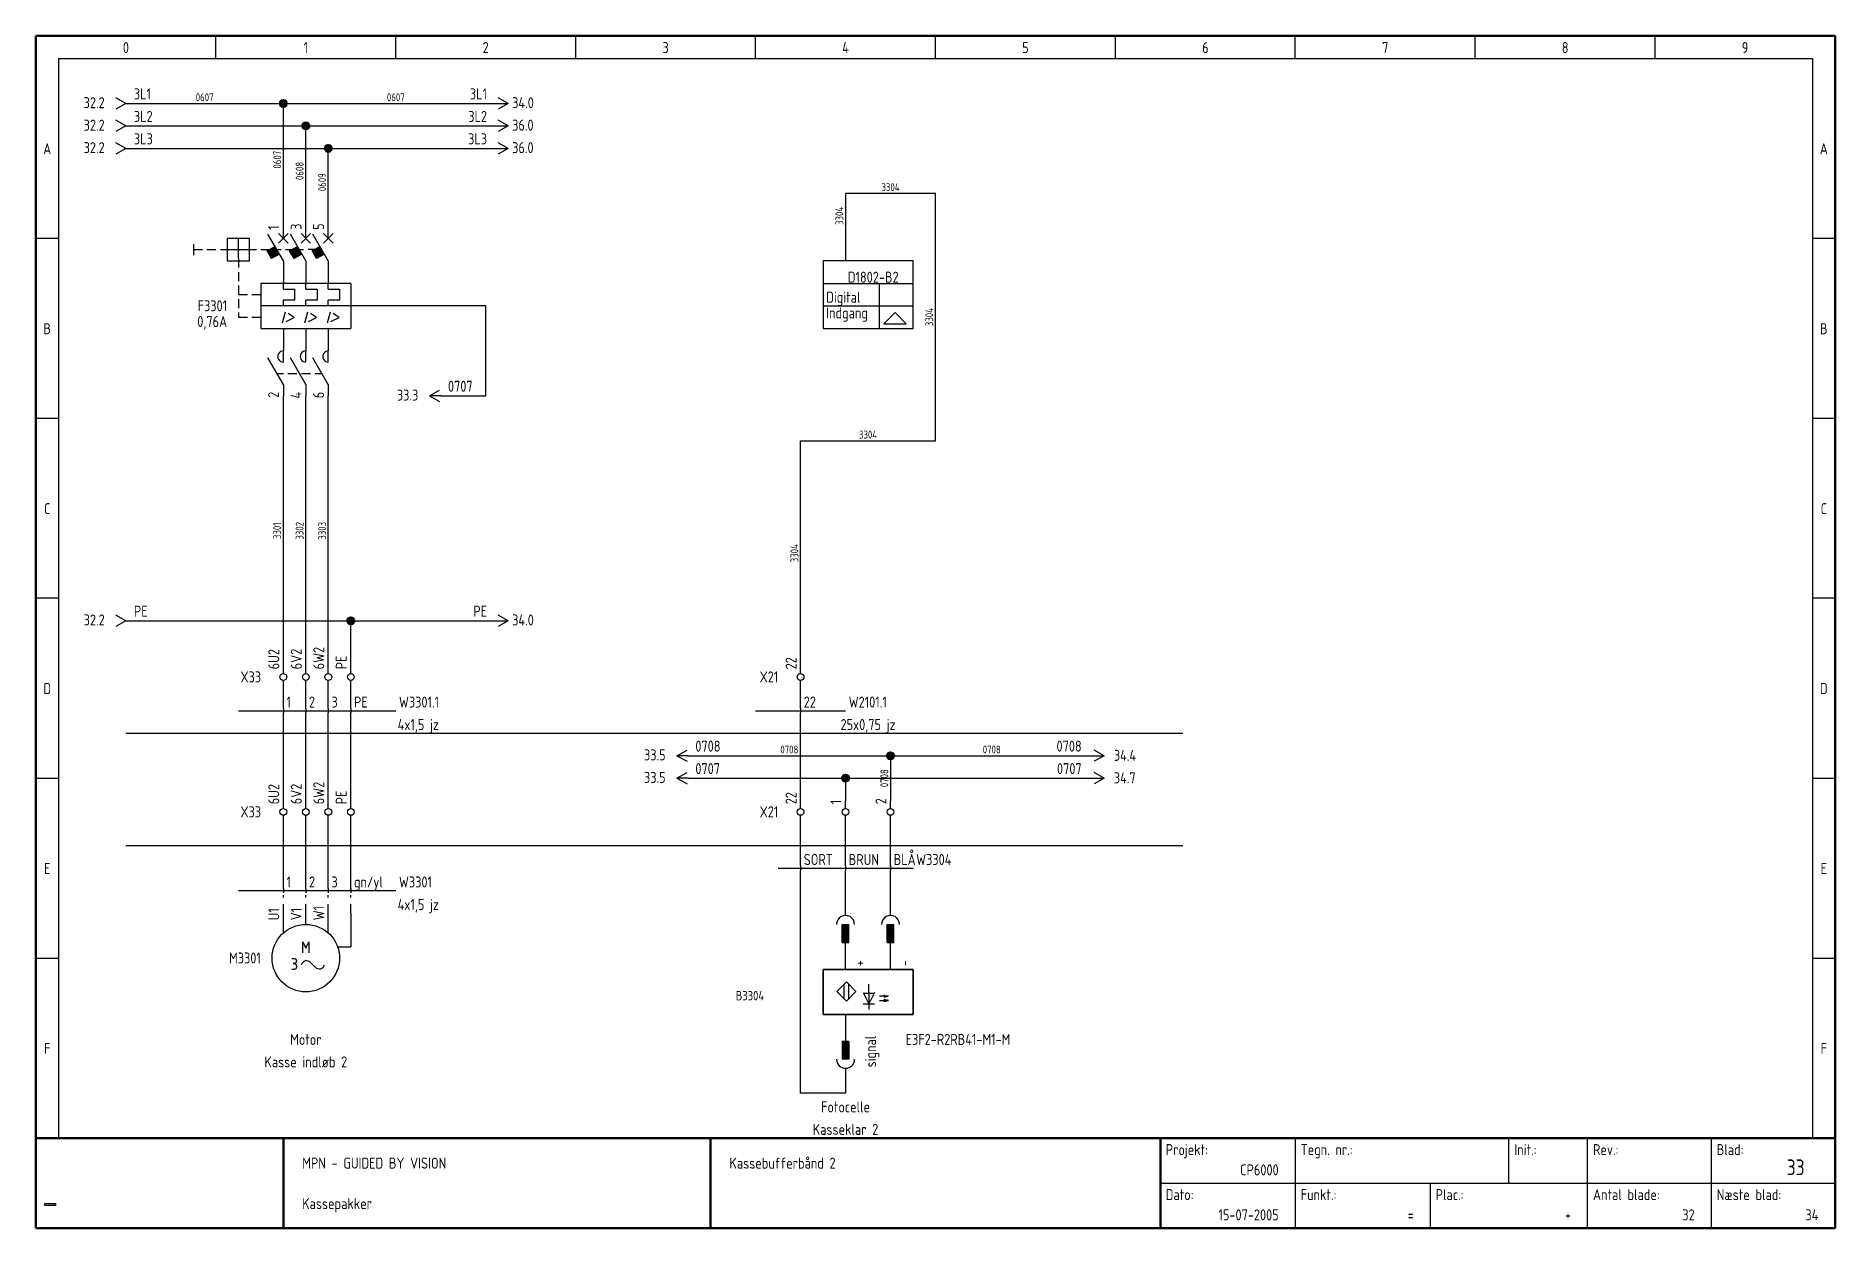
# Model space of a CAD drawing. Header units: millimetres. Extents: x 10 to 410, y 10 to 275.
import ezdxf
from ezdxf.enums import TextEntityAlignment as Align

# ---------------------------------------------------------------- set-up
doc = ezdxf.new("R2010")
doc.units = ezdxf.units.MM
doc.linetypes.add('Caddy_Dashdotdot', pattern=[7.5, 2, -1.5, 0.5, -1.5, 0.5, -1.5])
doc.linetypes.add('Caddy_Solid', pattern=[0])
doc.layers.add('2', color=7, linetype='Continuous')
doc.styles.add('Caddy_Vectorfont1p', font='isocp___.ttf', dxfattribs={"width": 0.9})
picture_1 = doc.add_image_def('image1.bmp', size_in_pixel=(51, 10))

msp = doc.modelspace()

# ---------------------------------------------------------------- texts
at = {"lineweight": 25, "style": 'Caddy_Vectorfont1p', "width": 0.9}
for s, height, p in [('0607', 1.75, (47.5, 260.5)), ('0607', 1.75, (90, 260.5)), ('3304', 1.75, (200, 240.5)), ('3304', 1.75, (195, 185.5)), ('4x1,5 jz', 2.45, (95, 120.7)), ('25x0,75 jz', 2.45, (195, 120.7)), ('0708', 1.75, (177.5, 115.5)), ('0708', 1.75, (222.5, 115.5)), ('4x1,5 jz', 2.45, (95, 80.7)), ('Motor', 2.45, (70, 50.7)), ('E3F2-R2RB41-M1-M', 2.45, (215, 50.7)), ('Kasse indløb 2', 2.45, (70, 45.7)), ('Fotocelle', 2.45, (190, 35.7)), ('Kasseklar 2', 2.45, (190, 30.7))]:
    msp.add_text(s, height=height, dxfattribs=at).set_placement(p, align=Align.CENTER)
for s, p in [('0607', (64.5, 247.5)), ('0608', (69.5, 245)), ('0609', (74.5, 242.5)), ('3304', (189.5, 235)), ('3304', (209.5, 212.5)), ('3301', (64.5, 165)), ('3302', (69.5, 165)), ('3303', (74.5, 165)), ('3304', (179.5, 160)), ('0708', (199.5, 110))]:
    msp.add_text(s, height=1.75, rotation=90, dxfattribs=at).set_placement(p, align=Align.CENTER)
msp.add_text('B3304', height=2.1, dxfattribs=at).set_placement((165.6, 60.6))

# ---------------------------------------------------------------- blocks, each defined once
blk = doc.blocks.new('Blk1')
at = {"linetype": 'Caddy_Solid', "lineweight": 50}
for p, q in [((10, 10), (10, 275)), ((10, 275), (410, 275)), ((410, 275), (410, 10)), ((10, 30), (410, 30)), ((65, 30), (65, 10)), ((160, 30), (160, 10)), ((260, 30), (260, 10)), ((410, 10), (10, 10))]:
    blk.add_line(p, q, dxfattribs=at)
at = {"linetype": 'Caddy_Solid', "lineweight": 25}
for p, q in [((50, 270), (50, 275)), ((90, 270), (90, 275)), ((130, 270), (130, 275)), ((170, 270), (170, 275)), ((210, 270), (210, 275)), ((250, 270), (250, 275)), ((290, 270), (290, 275)), ((330, 270), (330, 275)), ((370, 270), (370, 275)), ((15, 270), (15, 30)), ((15, 270), (405, 270)), ((405, 270), (405, 30)), ((15, 230), (10, 230)), ((410, 230), (405, 230)), ((15, 190), (10, 190)), ((410, 190), (405, 190)), ((15, 150), (10, 150)), ((410, 150), (405, 150)), ((10, 110), (15, 110)), ((405, 110), (410, 110)), ((10, 70), (15, 70)), ((405, 70), (410, 70)), ((10, 30), (15, 30)), ((290, 30), (290, 10)), ((337.5, 20), (337.5, 30)), ((355, 20), (355, 30)), ((382.5, 20), (382.5, 30)), ((405, 30), (410, 30)), ((260, 20), (410, 20)), ((320, 20), (320, 10)), ((355, 10), (355, 20)), ((382.5, 10), (382.5, 20))]:
    blk.add_line(p, q, dxfattribs=at)
at = {"lineweight": 25, "style": 'Caddy_Vectorfont1p', "width": 0.9}
for s, p in [('0', (30, 271.2)), ('1', (70, 271.2)), ('2', (110, 271.2)), ('3', (150, 271.2)), ('4', (190, 271.2)), ('5', (230, 271.2)), ('6', (270, 271.2)), ('7', (310, 271.2)), ('8', (350, 271.2)), ('9', (390, 271.2)), ('A', (12.5, 248.7)), ('A', (407.5, 248.7)), ('B', (12.5, 208.7)), ('B', (407.5, 208.7)), ('C', (12.5, 168.7)), ('C', (407.5, 168.7)), ('D', (12.5, 128.7)), ('D', (407.5, 128.7)), ('E', (12.5, 88.7)), ('E', (407.5, 88.7)), ('F', (12.5, 48.7)), ('F', (407.5, 48.7))]:
    blk.add_text(s, height=2.45, dxfattribs=at).set_placement(p, align=Align.CENTER)
for s, p in [('Projekt:', (261.2, 26.2)), ('Tegn. nr.:', (291.2, 26.2)), ('Init.:', (338.7, 26.2)), ('Rev.:', (356.2, 26.2)), ('Blad:', (383.7, 26.2)), ('MPN - GUIDED BY VISION', (69.2, 23.2)), ('Kassebufferbånd 2', (164.2, 23.2)), ('Kassepakker', (69.2, 14.2)), ('Dato:', (261.2, 16.2)), ('Funkt.:', (291.2, 16.2)), ('Plac.:', (321.2, 16.2)), ('Antal blade:', (356.2, 16.2)), ('Næste blad:', (383.7, 16.2))]:
    blk.add_text(s, height=2.45, dxfattribs=at).set_placement(p)
for s, p in [('CP6000', (286.3, 21.7)), ('15-07-2005', (286.3, 11.7)), ('=', (316.3, 11.7)), ('+', (351.3, 11.7)), ('32', (378.8, 11.7)), ('34', (406.3, 11.7))]:
    blk.add_text(s, height=2.45, dxfattribs=at).set_placement(p, align=Align.RIGHT)
at = {"lineweight": 35, "style": 'Caddy_Vectorfont1p', "width": 0.9}
blk.add_text('33', height=3.5, dxfattribs=at).set_placement((403.25, 21.75), align=Align.RIGHT)
image = blk.add_image(picture_1, insert=(12, 15), size_in_units=(2.32, 0.484))
blk = doc.blocks.new('Blk2')
at = {"linetype": 'Caddy_Solid', "lineweight": 25}
for p, q in [((70, 103.25), (70, 105)), ((70, 100), (70, 101.75))]:
    blk.add_line(p, q, dxfattribs=at)
blk.add_circle((70, 102.5), 0.75, dxfattribs=at)
at = {"lineweight": 25, "style": 'Caddy_Vectorfont1p', "width": 0.9, "flags": 1}
blk.add_attdef('$TAG160410', (72.6, 104.2), '', height=2.45, rotation=90, dxfattribs=at)
at = {"layer": '2', "lineweight": 25, "style": 'Caddy_Vectorfont1p', "width": 0.9}
blk.add_attdef('$TAG160400', (69.1, 104.2), '', height=2.45, rotation=90, dxfattribs=at)
at = {"layer": '2', "lineweight": 25, "style": 'Caddy_Vectorfont1p', "width": 0.9, "flags": 1}
for tag, p in [('$TAG140020', (65.05, 108.3)), ('$TAG140050', (65.05, 104.8)), ('$TAG160030', (65.05, 97.8)), ('$TAG160010', (65.05, 101.3)), ('$TAG160040', (65.05, 92.8))]:
    blk.add_attdef(tag, text='', height=2.45, dxfattribs=at).set_placement(p, align=Align.RIGHT)
blk = doc.blocks.new('Blk3')
at = {"linetype": 'Caddy_Solid', "lineweight": 25}
for p, q in [((75, 103.25), (75, 105)), ((75, 100), (75, 101.75))]:
    blk.add_line(p, q, dxfattribs=at)
blk.add_circle((75, 102.5), 0.75, dxfattribs=at)
at = {"lineweight": 25, "style": 'Caddy_Vectorfont1p', "width": 0.9, "flags": 1}
blk.add_attdef('$TAG160410', (77.6, 104.2), '', height=2.45, rotation=90, dxfattribs=at)
at = {"layer": '2', "lineweight": 25, "style": 'Caddy_Vectorfont1p', "width": 0.9}
blk.add_attdef('$TAG160400', (74.1, 104.2), '', height=2.45, rotation=90, dxfattribs=at)
at = {"layer": '2', "lineweight": 25, "style": 'Caddy_Vectorfont1p', "width": 0.9, "flags": 1}
for tag, p in [('$TAG140020', (70.05, 108.3)), ('$TAG140050', (70.05, 104.8)), ('$TAG160030', (70.05, 97.8)), ('$TAG160010', (70.05, 101.3)), ('$TAG160040', (70.05, 92.8))]:
    blk.add_attdef(tag, text='', height=2.45, dxfattribs=at).set_placement(p, align=Align.RIGHT)
blk = doc.blocks.new('Blk4')
at = {"linetype": 'Caddy_Solid', "lineweight": 25}
for p, q in [((65, 103.25), (65, 105)), ((65, 100), (65, 101.75))]:
    blk.add_line(p, q, dxfattribs=at)
blk.add_circle((65, 102.5), 0.75, dxfattribs=at)
at = {"lineweight": 25, "style": 'Caddy_Vectorfont1p', "width": 0.9, "flags": 1}
blk.add_attdef('$TAG160410', (67.6, 104.2), '', height=2.45, rotation=90, dxfattribs=at)
at = {"layer": '2', "lineweight": 25, "style": 'Caddy_Vectorfont1p', "width": 0.9}
blk.add_attdef('$TAG160400', (64.1, 104.2), '', height=2.45, rotation=90, dxfattribs=at)
at = {"layer": '2', "lineweight": 25, "style": 'Caddy_Vectorfont1p', "width": 0.9, "flags": 1}
for tag, p in [('$TAG140020', (60.05, 108.3)), ('$TAG140050', (60.05, 104.8)), ('$TAG160030', (60.05, 97.8)), ('$TAG160040', (60.05, 92.8))]:
    blk.add_attdef(tag, text='', height=2.45, dxfattribs=at).set_placement(p, align=Align.RIGHT)
at = {"layer": '2', "lineweight": 25, "style": 'Caddy_Vectorfont1p', "width": 0.9}
blk.add_attdef('$TAG160010', text='', height=2.45, dxfattribs=at).set_placement((60.05, 101.3), align=Align.RIGHT)
blk = doc.blocks.new('Blk5')
at = {"linetype": 'Caddy_Solid', "lineweight": 25}
for p, q in [((65, 230), (65, 235)), ((70, 230), (70, 235)), ((75, 230), (75, 235)), ((45, 228.75), (45, 226.25)), ((57.5, 230), (52.5, 230)), ((52.5, 230), (52.5, 225)), ((55, 225.5), (55, 230)), ((57.5, 225), (57.5, 230)), ((61.4, 227.23), (63.13, 228.23)), ((65, 225), (61.58, 230.92)), ((63.79, 226.3), (62.79, 228.03)), ((63.92, 226.38), (62.92, 228.11)), ((64, 226.42), (63, 228.16)), ((63.94, 228.94), (66.06, 231.06)), ((63.94, 231.06), (66.06, 228.94)), ((66.4, 227.23), (68.13, 228.23)), ((70, 225), (66.58, 230.92)), ((68.79, 226.3), (67.79, 228.03)), ((68.92, 226.38), (67.92, 228.11)), ((69, 226.42), (68, 228.16)), ((68.94, 228.94), (71.06, 231.06)), ((68.94, 231.06), (71.06, 228.94)), ((71.4, 227.23), (73.13, 228.23)), ((75, 225), (71.58, 230.92)), ((73.79, 226.3), (72.79, 228.03)), ((73.92, 226.38), (72.92, 228.11)), ((74, 226.42), (73, 228.16)), ((73.94, 228.94), (76.06, 231.06)), ((73.94, 231.06), (76.06, 228.94)), ((45, 227.5), (47, 227.5)), ((48, 227.5), (50, 227.5)), ((51, 227.5), (53, 227.5)), ((52.5, 225), (57.5, 225)), ((53, 227.5), (57, 227.5)), ((55, 225.5), (55, 223.5)), ((57, 227.5), (59, 227.5)), ((60, 227.5), (62, 227.5)), ((62.4, 225.5), (61.4, 227.23)), ((62.49, 225.55), (61.49, 227.28)), ((62.62, 225.62), (61.62, 227.36)), ((62.71, 225.67), (61.71, 227.41)), ((62.83, 225.75), (61.83, 227.48)), ((62.92, 225.8), (61.92, 227.53)), ((63.05, 225.88), (62.05, 227.61)), ((63.14, 225.92), (62.14, 227.66)), ((63.27, 226), (62.27, 227.73)), ((63.35, 226.05), (62.35, 227.78)), ((64.13, 226.5), (62.4, 225.5)), ((63.48, 226.12), (62.48, 227.86)), ((63.57, 226.17), (62.57, 227.91)), ((63.7, 226.25), (62.7, 227.98)), ((63, 227.5), (64.5, 227.5)), ((65, 225), (65, 220)), ((65.5, 227.5), (68, 227.5)), ((67.4, 225.5), (66.4, 227.23)), ((67.49, 225.55), (66.49, 227.28)), ((67.62, 225.62), (66.62, 227.36)), ((67.71, 225.67), (66.71, 227.41)), ((67.83, 225.75), (66.83, 227.48)), ((67.92, 225.8), (66.92, 227.53)), ((68.05, 225.88), (67.05, 227.61)), ((68.14, 225.92), (67.14, 227.66)), ((68.27, 226), (67.27, 227.73)), ((68.35, 226.05), (67.35, 227.78)), ((69.13, 226.5), (67.4, 225.5)), ((68.48, 226.12), (67.48, 227.86)), ((68.57, 226.17), (67.57, 227.91)), ((68.7, 226.25), (67.7, 227.98)), ((68.5, 227.5), (69.5, 227.5)), ((70, 225), (70, 220)), ((72, 227.5), (70.5, 227.5)), ((72.4, 225.5), (71.4, 227.23)), ((72.49, 225.55), (71.49, 227.28)), ((72.62, 225.62), (71.62, 227.36)), ((72.71, 225.67), (71.71, 227.41)), ((72.83, 225.75), (71.83, 227.48)), ((72.92, 225.8), (71.92, 227.53)), ((73.05, 225.88), (72.05, 227.61)), ((73.14, 225.92), (72.14, 227.66)), ((73.27, 226), (72.27, 227.73)), ((73.35, 226.05), (72.35, 227.78)), ((74.13, 226.5), (72.4, 225.5)), ((73.48, 226.12), (72.48, 227.86)), ((73.57, 226.17), (72.57, 227.91)), ((73.7, 226.25), (72.7, 227.98)), ((75, 225), (75, 220)), ((55, 222.5), (55, 220.5)), ((60, 220), (60, 210)), ((80, 220), (60, 220)), ((65, 218.75), (65, 220)), ((70, 218.75), (70, 220)), ((75, 218.75), (75, 220)), ((80, 220), (80, 210)), ((55, 219.5), (55, 217.5)), ((55, 217.5), (57, 217.5)), ((55, 216.5), (55, 214.5)), ((58, 217.5), (60, 217.5)), ((65, 218.75), (67.5, 218.75)), ((67.5, 216.25), (65, 216.25)), ((65, 215), (65, 216.25)), ((67.5, 218.75), (67.5, 216.25)), ((70, 218.75), (72.5, 218.75)), ((70, 215), (70, 216.25)), ((72.5, 216.25), (70, 216.25)), ((72.5, 218.75), (72.5, 216.25)), ((75, 218.75), (77.5, 218.75)), ((77.5, 216.25), (75, 216.25)), ((75, 215), (75, 216.25)), ((77.5, 218.75), (77.5, 216.25)), ((55, 213.5), (55, 212.5)), ((55, 212.5), (57, 212.5)), ((58, 212.5), (60, 212.5)), ((80, 215), (60, 215)), ((64.8, 211.2), (65.46, 213.65)), ((65.59, 211.55), (67.4, 212.42)), ((67.4, 212.42), (66.06, 213.3)), ((69.8, 211.2), (70.46, 213.65)), ((70.59, 211.55), (72.4, 212.42)), ((72.4, 212.42), (71.06, 213.3)), ((74.8, 211.2), (75.46, 213.65)), ((75.59, 211.55), (77.4, 212.42)), ((77.4, 212.42), (76.06, 213.3)), ((60, 210), (80, 210)), ((65, 210), (65, 205)), ((70, 210), (70, 205)), ((75, 210), (75, 205))]:
    blk.add_line(p, q, dxfattribs=at)
at = {"lineweight": 25, "style": 'Caddy_Vectorfont1p', "width": 0.9}
for tag, p in [('$TAG175000_00', (64.05, 231.9)), ('$TAG175000_02', (69.05, 231.9)), ('$TAG175000_04', (74.05, 231.9))]:
    blk.add_attdef(tag, p, '', height=2.45, rotation=90, dxfattribs=at)
at = {"lineweight": 25, "style": 'Caddy_Vectorfont1p', "width": 0.9, "flags": 1}
for tag, p in [('$TAG140020', (52.5, 220.8)), ('$TAG140050', (52.5, 217.3)), ('$TAG160040', (52.5, 206.8))]:
    blk.add_attdef(tag, text='', height=2.45, dxfattribs=at).set_placement(p, align=Align.RIGHT)
at = {"lineweight": 25, "style": 'Caddy_Vectorfont1p', "width": 0.9}
for tag, p in [('$TAG160010', (52.5, 213.8)), ('$TAG160030', (52.5, 210.3))]:
    blk.add_attdef(tag, text='', height=2.45, dxfattribs=at).set_placement(p, align=Align.RIGHT)
for tag, p in [('$TAG175000_01', (64.05, 208.4)), ('$TAG175000_03', (69.05, 208.4)), ('$TAG175000_05', (74.05, 208.4))]:
    blk.add_attdef(tag, text='', height=2.45, rotation=90, dxfattribs=at).set_placement(p, align=Align.RIGHT)
blk = doc.blocks.new('Blk6')
at = {"linetype": 'Caddy_Solid', "lineweight": 25}
for p, q in [((65, 202.5), (65, 205)), ((70, 202.5), (70, 205)), ((75, 202.5), (75, 205)), ((65, 197.5), (61.58, 203.42)), ((63.56, 200), (65, 200)), ((66, 200), (68, 200)), ((70, 197.5), (66.58, 203.42)), ((69, 200), (71, 200)), ((75, 197.5), (71.58, 203.42)), ((72, 200), (73.56, 200)), ((65, 197.5), (65, 195)), ((70, 197.5), (70, 195)), ((75, 197.5), (75, 195))]:
    blk.add_line(p, q, dxfattribs=at)
for centre in [(65, 203.75), (70, 203.75), (75, 203.75)]:
    blk.add_ellipse(centre, major_axis=(1.25, 0), ratio=1, start_param=1.570796, end_param=4.712389, dxfattribs=at)
at = {"lineweight": 25, "style": 'Caddy_Vectorfont1p', "width": 0.9}
for tag, p in [('$TAG175000_00', (64.05, 205.9)), ('$TAG175000_02', (69.05, 205.9)), ('$TAG175000_04', (74.05, 205.9))]:
    blk.add_attdef(tag, p, '', height=2.45, rotation=90, dxfattribs=at)
at = {"lineweight": 25, "style": 'Caddy_Vectorfont1p', "width": 0.9, "flags": 1}
for tag, p in [('$TAG140020', (59, 205.8)), ('$TAG140050', (59, 202.3)), ('$TAG160010', (59, 198.8)), ('$TAG160040', (48.8, 194.06))]:
    blk.add_attdef(tag, text='', height=2.45, dxfattribs=at).set_placement(p, align=Align.RIGHT)
at = {"lineweight": 25, "style": 'Caddy_Vectorfont1p', "width": 0.9}
for tag, p in [('$TAG160030', (48.8, 197.56)), ('$TAG160500', (59, 195.3))]:
    blk.add_attdef(tag, text='', height=2.45, dxfattribs=at).set_placement(p, align=Align.RIGHT)
for tag, p in [('$TAG175000_01', (64.05, 195.9)), ('$TAG175000_03', (69.05, 195.9)), ('$TAG175000_05', (74.05, 195.9))]:
    blk.add_attdef(tag, text='', height=2.45, rotation=90, dxfattribs=at).set_placement(p, align=Align.RIGHT)
blk = doc.blocks.new('Blk7')
at = {"linetype": 'Caddy_Solid', "lineweight": 25}
for p, q in [((80, 103.25), (80, 105)), ((80, 100), (80, 101.75))]:
    blk.add_line(p, q, dxfattribs=at)
blk.add_circle((80, 102.5), 0.75, dxfattribs=at)
at = {"lineweight": 25, "style": 'Caddy_Vectorfont1p', "width": 0.9, "flags": 1}
blk.add_attdef('$TAG160410', (82.6, 104.2), '', height=2.45, rotation=90, dxfattribs=at)
at = {"layer": '2', "lineweight": 25, "style": 'Caddy_Vectorfont1p', "width": 0.9}
blk.add_attdef('$TAG160400', (79.1, 104.2), '', height=2.45, rotation=90, dxfattribs=at)
at = {"layer": '2', "lineweight": 25, "style": 'Caddy_Vectorfont1p', "width": 0.9, "flags": 1}
for tag, p in [('$TAG140020', (75.05, 108.3)), ('$TAG140050', (75.05, 104.8)), ('$TAG160030', (75.05, 97.8)), ('$TAG160010', (75.05, 101.3)), ('$TAG160040', (75.05, 92.8))]:
    blk.add_attdef(tag, text='', height=2.45, dxfattribs=at).set_placement(p, align=Align.RIGHT)
blk = doc.blocks.new('Blk8')
at = {"linetype": 'Caddy_Solid', "lineweight": 25}
for p, q in [((65, 75.59), (65, 80)), ((70, 77.5), (70, 80)), ((75, 75.59), (75, 80)), ((80, 80), (80, 72.5)), ((69.3, 71.2), (69.3, 73.65)), ((69.3, 73.65), (70, 72.25)), ((70, 72.25), (70.7, 73.65)), ((70.7, 73.65), (70.7, 71.2)), ((77.07, 72.5), (80, 72.5)), ((66.86, 69.93), (67.39, 69.93)), ((67.39, 68.79), (67.21, 68.79)), ((67.21, 68.79), (67.39, 68.79)), ((67.39, 69.93), (67.48, 69.91)), ((67.48, 68.81), (67.39, 68.79)), ((67.39, 68.79), (67.48, 68.78)), ((67.48, 69.91), (67.56, 69.9)), ((67.56, 68.83), (67.48, 68.81)), ((67.48, 68.78), (67.56, 68.76)), ((67.56, 69.9), (67.65, 69.86)), ((67.65, 68.88), (67.56, 68.83)), ((67.56, 68.76), (67.65, 68.71)), ((67.65, 69.86), (67.74, 69.79)), ((67.74, 68.93), (67.65, 68.88)), ((67.65, 68.71), (67.74, 68.65)), ((67.74, 69.79), (67.82, 69.69)), ((67.82, 69.04), (67.74, 68.93)), ((67.74, 68.65), (67.82, 68.55)), ((67.82, 69.69), (67.88, 69.58)), ((67.88, 69.15), (67.82, 69.04)), ((67.82, 68.55), (67.88, 68.45)), ((67.88, 69.58), (67.9, 69.49)), ((67.9, 69.23), (67.88, 69.15)), ((67.88, 68.45), (67.9, 68.36)), ((67.9, 69.49), (67.91, 69.41)), ((67.91, 69.32), (67.9, 69.23)), ((67.9, 68.36), (67.91, 68.27)), ((67.91, 68.01), (67.9, 67.92)), ((67.91, 69.41), (67.91, 69.32)), ((67.91, 68.27), (67.91, 68.01)), ((71.06, 69.04), (72.11, 67.99)), ((67.39, 67.48), (66.86, 67.48)), ((67.48, 67.5), (67.39, 67.48)), ((67.56, 67.52), (67.48, 67.5)), ((67.65, 67.57), (67.56, 67.52)), ((67.74, 67.62), (67.65, 67.57)), ((67.82, 67.73), (67.74, 67.62)), ((67.88, 67.83), (67.82, 67.73)), ((67.9, 67.92), (67.88, 67.83))]:
    blk.add_line(p, q, dxfattribs=at)
blk.add_circle((70, 70), 7.5, dxfattribs=at)
for centre, start_param, end_param in [((70.19, 68.16), 0.785398, 2.863293), ((72.99, 68.86), -2.356194, -0.32175)]:
    blk.add_ellipse(centre, major_axis=(1.24, 0), ratio=1, start_param=start_param, end_param=end_param, dxfattribs=at)
at = {"lineweight": 25, "style": 'Caddy_Vectorfont1p', "width": 0.9}
for tag, p in [('$TAG175000_00', (64.1, 78.4)), ('$TAG175000_01', (69.1, 78.4)), ('$TAG175000_02', (74.1, 78.4)), ('$TAG175000_03', (79.1, 78.4))]:
    blk.add_attdef(tag, p, '', height=2.45, rotation=90, dxfattribs=at)
for tag, p in [('$TAG160010', (60, 68.8)), ('$TAG160030', (60, 65.3))]:
    blk.add_attdef(tag, text='', height=2.45, dxfattribs=at).set_placement(p, align=Align.RIGHT)
at = {"lineweight": 25, "style": 'Caddy_Vectorfont1p', "width": 0.9, "flags": 1}
blk.add_attdef('$TAG160040', text='', height=2.45, dxfattribs=at).set_placement((60, 61.8), align=Align.RIGHT)
blk = doc.blocks.new('Blk9')
at = {"linetype": 'Caddy_Solid', "lineweight": 25}
blk.add_line((65, 85.5), (65, 84.5), dxfattribs=at)
at = {"lineweight": 25, "style": 'Caddy_Vectorfont1p', "width": 0.9}
blk.add_attdef('$TAG160210', (65.7, 85.7), '', height=2.45, dxfattribs=at)
at = {"lineweight": 25, "style": 'Caddy_Vectorfont1p', "width": 0.9, "flags": 1}
for tag, p in [('$TAG160010', (90.7, 85.7)), ('$TAG160220', (65.7, 80.7)), ('$TAG160030', (90.7, 80.7)), ('$TAG160230', (65.7, 75.7)), ('$TAG160200', (90.7, 75.7)), ('$TAG160040', (90.7, 70.7)), ('$TAG160101', (90.7, 65.7))]:
    blk.add_attdef(tag, p, '', height=2.45, dxfattribs=at)
blk = doc.blocks.new('Blk10')
at = {"linetype": 'Caddy_Solid', "lineweight": 25}
blk.add_line((70, 85.5), (70, 84.5), dxfattribs=at)
at = {"lineweight": 25, "style": 'Caddy_Vectorfont1p', "width": 0.9}
blk.add_attdef('$TAG160210', (70.7, 85.7), '', height=2.45, dxfattribs=at)
at = {"lineweight": 25, "style": 'Caddy_Vectorfont1p', "width": 0.9, "flags": 1}
for tag, p in [('$TAG160010', (90.7, 85.7)), ('$TAG160220', (70.7, 80.7)), ('$TAG160030', (90.7, 80.7)), ('$TAG160230', (70.7, 75.7)), ('$TAG160200', (90.7, 75.7)), ('$TAG160040', (90.7, 70.7)), ('$TAG160101', (90.7, 65.7))]:
    blk.add_attdef(tag, p, '', height=2.45, dxfattribs=at)
blk = doc.blocks.new('Blk11')
at = {"linetype": 'Caddy_Solid', "lineweight": 25}
blk.add_line((75, 85.5), (75, 84.5), dxfattribs=at)
at = {"lineweight": 25, "style": 'Caddy_Vectorfont1p', "width": 0.9}
blk.add_attdef('$TAG160210', (75.7, 85.7), '', height=2.45, dxfattribs=at)
at = {"lineweight": 25, "style": 'Caddy_Vectorfont1p', "width": 0.9, "flags": 1}
for tag, p in [('$TAG160010', (90.7, 85.7)), ('$TAG160220', (75.7, 80.7)), ('$TAG160030', (90.7, 80.7)), ('$TAG160230', (75.7, 75.7)), ('$TAG160200', (90.7, 75.7)), ('$TAG160040', (90.7, 70.7)), ('$TAG160101', (90.7, 65.7))]:
    blk.add_attdef(tag, p, '', height=2.45, dxfattribs=at)
blk = doc.blocks.new('Blk12')
at = {"linetype": 'Caddy_Solid', "lineweight": 25}
blk.add_line((80, 85.5), (80, 84.5), dxfattribs=at)
at = {"lineweight": 25, "style": 'Caddy_Vectorfont1p', "width": 0.9}
for tag, p in [('$TAG160210', (80.7, 85.7)), ('$TAG160010', (90.7, 85.7)), ('$TAG160030', (90.7, 80.7)), ('$TAG160200', (90.7, 75.7))]:
    blk.add_attdef(tag, p, '', height=2.45, dxfattribs=at)
at = {"lineweight": 25, "style": 'Caddy_Vectorfont1p', "width": 0.9, "flags": 1}
for tag, p in [('$TAG160220', (80.7, 80.7)), ('$TAG160230', (80.7, 75.7)), ('$TAG160040', (90.7, 70.7)), ('$TAG160101', (90.7, 65.7))]:
    blk.add_attdef(tag, p, '', height=2.45, dxfattribs=at)
blk = doc.blocks.new('Blk13')
at = {"linetype": 'Caddy_Solid', "lineweight": 25}
for p, q in [((97.5, 195), (99.75, 196.25)), ((97.5, 195), (99.75, 193.75)), ((100, 195), (97.5, 195))]:
    blk.add_line(p, q, dxfattribs=at)
at = {"lineweight": 25, "style": 'Caddy_Vectorfont1p', "width": 0.9, "flags": 1}
for tag, p in [('$TAG140020', (101.6, 202.9)), ('$TAG140050', (101.6, 199.4))]:
    blk.add_attdef(tag, p, '', height=2.45, dxfattribs=at)
at = {"lineweight": 25, "style": 'Caddy_Vectorfont1p', "width": 0.9}
blk.add_attdef('$TAG160500', text='', height=2.45, dxfattribs=at).set_placement((95, 193.95), align=Align.RIGHT)
blk.add_attdef('$TAG160010', (101.6, 195.9), '', height=2.45, dxfattribs=at)
blk = doc.blocks.new('Blk14')
at = {"linetype": 'Caddy_Solid', "lineweight": 25}
for q in [(27.75, 261.25), (27.75, 258.75)]:
    blk.add_line((30, 260), q, dxfattribs=at)
at = {"lineweight": 25, "style": 'Caddy_Vectorfont1p', "width": 0.9, "flags": 1}
for tag, p in [('$TAG140020', (31.77, 267.9)), ('$TAG140050', (31.77, 264.4))]:
    blk.add_attdef(tag, p, '', height=2.45, dxfattribs=at)
at = {"lineweight": 25, "style": 'Caddy_Vectorfont1p', "width": 0.9}
blk.add_attdef('$TAG160500', text='', height=2.45, dxfattribs=at).set_placement((25.28, 258.95), align=Align.RIGHT)
blk.add_attdef('$TAG160010', (31.77, 260.9), '', height=2.45, dxfattribs=at)
blk = doc.blocks.new('Blk15')
at = {"linetype": 'Caddy_Solid', "lineweight": 25}
for q in [(112.75, 261.25), (112.75, 258.75)]:
    blk.add_line((115, 260), q, dxfattribs=at)
at = {"lineweight": 25, "style": 'Caddy_Vectorfont1p', "width": 0.9, "flags": 1}
for tag, p in [('$TAG140020', (110.29, 267.9)), ('$TAG140050', (110.29, 264.4))]:
    blk.add_attdef(tag, text='', height=2.45, dxfattribs=at).set_placement(p, align=Align.RIGHT)
at = {"lineweight": 25, "style": 'Caddy_Vectorfont1p', "width": 0.9}
blk.add_attdef('$TAG160010', text='', height=2.45, dxfattribs=at).set_placement((110.29, 260.9), align=Align.RIGHT)
blk.add_attdef('$TAG160500', (115.87, 258.95), '', height=2.45, dxfattribs=at)
blk = doc.blocks.new('Blk16')
at = {"linetype": 'Caddy_Solid', "lineweight": 25}
for q in [(27.75, 256.25), (27.75, 253.75)]:
    blk.add_line((30, 255), q, dxfattribs=at)
at = {"lineweight": 25, "style": 'Caddy_Vectorfont1p', "width": 0.9, "flags": 1}
for tag, p in [('$TAG140020', (31.77, 262.9)), ('$TAG140050', (31.77, 259.4))]:
    blk.add_attdef(tag, p, '', height=2.45, dxfattribs=at)
at = {"lineweight": 25, "style": 'Caddy_Vectorfont1p', "width": 0.9}
blk.add_attdef('$TAG160500', text='', height=2.45, dxfattribs=at).set_placement((25.28, 253.95), align=Align.RIGHT)
blk.add_attdef('$TAG160010', (31.77, 255.9), '', height=2.45, dxfattribs=at)
blk = doc.blocks.new('Blk17')
at = {"linetype": 'Caddy_Solid', "lineweight": 25}
for q in [(112.75, 256.25), (112.75, 253.75)]:
    blk.add_line((115, 255), q, dxfattribs=at)
at = {"lineweight": 25, "style": 'Caddy_Vectorfont1p', "width": 0.9, "flags": 1}
for tag, p in [('$TAG140020', (110.29, 262.9)), ('$TAG140050', (110.29, 259.4))]:
    blk.add_attdef(tag, text='', height=2.45, dxfattribs=at).set_placement(p, align=Align.RIGHT)
at = {"lineweight": 25, "style": 'Caddy_Vectorfont1p', "width": 0.9}
blk.add_attdef('$TAG160010', text='', height=2.45, dxfattribs=at).set_placement((110.29, 255.9), align=Align.RIGHT)
blk.add_attdef('$TAG160500', (115.87, 253.95), '', height=2.45, dxfattribs=at)
blk = doc.blocks.new('Blk18')
at = {"linetype": 'Caddy_Solid', "lineweight": 25}
for q in [(27.75, 251.25), (27.75, 248.75)]:
    blk.add_line((30, 250), q, dxfattribs=at)
at = {"lineweight": 25, "style": 'Caddy_Vectorfont1p', "width": 0.9, "flags": 1}
for tag, p in [('$TAG140020', (31.77, 257.9)), ('$TAG140050', (31.77, 254.4))]:
    blk.add_attdef(tag, p, '', height=2.45, dxfattribs=at)
at = {"lineweight": 25, "style": 'Caddy_Vectorfont1p', "width": 0.9}
blk.add_attdef('$TAG160010', (31.77, 250.9), '', height=2.45, dxfattribs=at)
blk.add_attdef('$TAG160500', text='', height=2.45, dxfattribs=at).set_placement((25.28, 248.95), align=Align.RIGHT)
blk = doc.blocks.new('Blk19')
at = {"linetype": 'Caddy_Solid', "lineweight": 25}
for q in [(112.75, 251.25), (112.75, 248.75)]:
    blk.add_line((115, 250), q, dxfattribs=at)
at = {"lineweight": 25, "style": 'Caddy_Vectorfont1p', "width": 0.9, "flags": 1}
for tag, p in [('$TAG140020', (110.29, 257.9)), ('$TAG140050', (110.29, 254.4))]:
    blk.add_attdef(tag, text='', height=2.45, dxfattribs=at).set_placement(p, align=Align.RIGHT)
at = {"lineweight": 25, "style": 'Caddy_Vectorfont1p', "width": 0.9}
blk.add_attdef('$TAG160010', text='', height=2.45, dxfattribs=at).set_placement((110.29, 250.9), align=Align.RIGHT)
blk.add_attdef('$TAG160500', (115.87, 248.95), '', height=2.45, dxfattribs=at)
blk = doc.blocks.new('Blk21')
at = {"linetype": 'Caddy_Solid', "lineweight": 25}
for p, q in [((190, 79.5), (190, 85)), ((189.25, 77.5), (190.75, 77.5)), ((189.25, 73.5), (189.25, 77.5)), ((189.5, 73.5), (189.5, 77.5)), ((189.75, 73.5), (189.75, 77.5)), ((190, 67.5), (190, 77.5)), ((190.25, 73.5), (190.25, 77.5)), ((190.5, 73.5), (190.5, 77.5)), ((190.75, 73.5), (190.75, 77.5)), ((189.25, 73.5), (190.75, 73.5))]:
    blk.add_line(p, q, dxfattribs=at)
blk.add_ellipse((190, 77.5), major_axis=(2, 0), ratio=1, start_param=0, end_param=3.141593, dxfattribs=at)
at = {"lineweight": 25, "style": 'Caddy_Vectorfont1p', "width": 0.9}
blk.add_attdef('$TAG175000_00', (189.05, 80.4), '', height=2.45, rotation=90, dxfattribs=at)
at = {"lineweight": 25, "style": 'Caddy_Vectorfont1p', "width": 0.9, "flags": 1}
for tag, p in [('$TAG160010', (185.5, 76.3)), ('$TAG160040', (185.1, 69.3))]:
    blk.add_attdef(tag, text='', height=2.45, dxfattribs=at).set_placement(p, align=Align.RIGHT)
at = {"lineweight": 25, "style": 'Caddy_Vectorfont1p', "width": 0.9}
blk.add_attdef('$TAG160030', text='', height=2.45, dxfattribs=at).set_placement((185.1, 72.8), align=Align.RIGHT)
blk.add_attdef('$TAG175000_01', text='', height=2.45, rotation=90, dxfattribs=at).set_placement((189.05, 71.9), align=Align.RIGHT)
blk = doc.blocks.new('Blk22')
at = {"linetype": 'Caddy_Solid', "lineweight": 25}
for p, q in [((200, 79.5), (200, 85)), ((199.25, 77.5), (200.75, 77.5)), ((199.25, 73.5), (199.25, 77.5)), ((199.5, 73.5), (199.5, 77.5)), ((199.75, 73.5), (199.75, 77.5)), ((200, 67.5), (200, 77.5)), ((200.25, 73.5), (200.25, 77.5)), ((200.5, 73.5), (200.5, 77.5)), ((200.75, 73.5), (200.75, 77.5)), ((199.25, 73.5), (200.75, 73.5))]:
    blk.add_line(p, q, dxfattribs=at)
blk.add_ellipse((200, 77.5), major_axis=(2, 0), ratio=1, start_param=0, end_param=3.141593, dxfattribs=at)
at = {"lineweight": 25, "style": 'Caddy_Vectorfont1p', "width": 0.9}
blk.add_attdef('$TAG175000_00', (199.05, 80.4), '', height=2.45, rotation=90, dxfattribs=at)
at = {"lineweight": 25, "style": 'Caddy_Vectorfont1p', "width": 0.9, "flags": 1}
for tag, p in [('$TAG160010', (195.5, 76.3)), ('$TAG160040', (195.1, 69.3))]:
    blk.add_attdef(tag, text='', height=2.45, dxfattribs=at).set_placement(p, align=Align.RIGHT)
at = {"lineweight": 25, "style": 'Caddy_Vectorfont1p', "width": 0.9}
blk.add_attdef('$TAG160030', text='', height=2.45, dxfattribs=at).set_placement((195.1, 72.8), align=Align.RIGHT)
blk.add_attdef('$TAG175000_01', text='', height=2.45, rotation=90, dxfattribs=at).set_placement((199.05, 71.9), align=Align.RIGHT)
blk = doc.blocks.new('Blk23')
at = {"linetype": 'Caddy_Solid', "lineweight": 25}
for p, q in [((190, 57.5), (190, 47.5)), ((189.25, 51.5), (189.25, 47.5)), ((190.75, 51.5), (189.25, 51.5)), ((189.5, 51.5), (189.5, 47.5)), ((189.75, 51.5), (189.75, 47.5)), ((190.25, 51.5), (190.25, 47.5)), ((190.5, 51.5), (190.5, 47.5)), ((190.75, 51.5), (190.75, 47.5)), ((190.75, 47.5), (189.25, 47.5)), ((190, 45.5), (190, 40))]:
    blk.add_line(p, q, dxfattribs=at)
blk.add_ellipse((190, 47.5), major_axis=(2, 0), ratio=1, start_param=3.141593, end_param=6.283185, dxfattribs=at)
at = {"lineweight": 25, "style": 'Caddy_Vectorfont1p', "width": 0.9}
blk.add_attdef('$TAG175000_00', (189.05, 52.4), '', height=2.45, rotation=90, dxfattribs=at)
at = {"lineweight": 25, "style": 'Caddy_Vectorfont1p', "width": 0.9, "flags": 1}
for tag, p in [('$TAG160010', (185.5, 46.3)), ('$TAG160040', (185.1, 39.3))]:
    blk.add_attdef(tag, text='', height=2.45, dxfattribs=at).set_placement(p, align=Align.RIGHT)
at = {"lineweight": 25, "style": 'Caddy_Vectorfont1p', "width": 0.9}
blk.add_attdef('$TAG160030', text='', height=2.45, dxfattribs=at).set_placement((185.1, 42.8), align=Align.RIGHT)
blk.add_attdef('$TAG175000_01', text='', height=2.45, rotation=90, dxfattribs=at).set_placement((189.05, 43.9), align=Align.RIGHT)
blk = doc.blocks.new('Blk20')
at = {"linetype": 'Caddy_Solid', "lineweight": 35}
for p, q in [((185, 67.5), (185, 57.5)), ((205, 67.5), (185, 67.5)), ((205, 57.5), (205, 67.5)), ((185, 57.5), (205, 57.5))]:
    blk.add_line(p, q, dxfattribs=at)
at = {"linetype": 'Caddy_Solid', "lineweight": 25}
for p, q in [((190.2, 64.7), (188.08, 62.58)), ((189.7, 60.96), (189.7, 64.2)), ((190.2, 64.7), (192.32, 62.58)), ((190.7, 60.96), (190.7, 64.2)), ((195.2, 62.33), (195.2, 64.2)), ((188.08, 62.58), (190.2, 60.46)), ((190.2, 60.46), (192.32, 62.58)), ((193.95, 62.33), (195.2, 59.83)), ((194, 62.2), (196.4, 62.2)), ((196.45, 62.33), (195.2, 59.83)), ((195.2, 62.33), (195.2, 59.83)), ((197.58, 61.58), (199.58, 61.58)), ((197.58, 60.58), (199.58, 60.58)), ((198.58, 61.83), (198.58, 61.33)), ((198.58, 61.33), (199.58, 61.58)), ((199.58, 60.58), (198.58, 60.83)), ((198.58, 60.33), (198.58, 60.83)), ((198.58, 60.33), (199.58, 60.58)), ((193.95, 59.83), (196.45, 59.83)), ((195.2, 59.83), (195.2, 58.58))]:
    blk.add_line(p, q, dxfattribs=at)
for name in ['Blk21', 'Blk22', 'Blk23']:
    blk.add_blockref(name, (0, 0, 1))
at = {"lineweight": 35, "style": 'Caddy_Vectorfont1p', "width": 0.9}
for s, p in [('+', (194.3, 68.2)), ('-', (204.3, 68.2)), ('signal', (196.8, 45.7))]:
    blk.add_text(s, height=2.45, rotation=90, dxfattribs=at).set_placement(p)
blk = doc.blocks.new('Blk24')
at = {"linetype": 'Caddy_Solid', "lineweight": 25}
for p, q in [((190, 103.25), (190, 105)), ((190, 100), (190, 101.75))]:
    blk.add_line(p, q, dxfattribs=at)
blk.add_circle((190, 102.5), 0.75, dxfattribs=at)
at = {"lineweight": 25, "style": 'Caddy_Vectorfont1p', "width": 0.9, "flags": 1}
blk.add_attdef('$TAG160410', (192.6, 104.2), '', height=2.45, rotation=90, dxfattribs=at)
at = {"layer": '2', "lineweight": 25, "style": 'Caddy_Vectorfont1p', "width": 0.9}
blk.add_attdef('$TAG160400', (189.1, 104.2), '', height=2.45, rotation=90, dxfattribs=at)
at = {"layer": '2', "lineweight": 25, "style": 'Caddy_Vectorfont1p', "width": 0.9, "flags": 1}
for tag, p in [('$TAG140020', (185.05, 108.3)), ('$TAG140050', (185.05, 104.8)), ('$TAG160030', (185.05, 97.8)), ('$TAG160010', (185.05, 101.3)), ('$TAG160040', (185.05, 92.8))]:
    blk.add_attdef(tag, text='', height=2.45, dxfattribs=at).set_placement(p, align=Align.RIGHT)
blk = doc.blocks.new('Blk25')
at = {"linetype": 'Caddy_Solid', "lineweight": 25}
for p, q in [((200, 103.25), (200, 105)), ((200, 100), (200, 101.75))]:
    blk.add_line(p, q, dxfattribs=at)
blk.add_circle((200, 102.5), 0.75, dxfattribs=at)
at = {"lineweight": 25, "style": 'Caddy_Vectorfont1p', "width": 0.9, "flags": 1}
blk.add_attdef('$TAG160410', (202.6, 104.2), '', height=2.45, rotation=90, dxfattribs=at)
at = {"layer": '2', "lineweight": 25, "style": 'Caddy_Vectorfont1p', "width": 0.9}
blk.add_attdef('$TAG160400', (199.1, 104.2), '', height=2.45, rotation=90, dxfattribs=at)
at = {"layer": '2', "lineweight": 25, "style": 'Caddy_Vectorfont1p', "width": 0.9, "flags": 1}
for tag, p in [('$TAG140020', (195.05, 108.3)), ('$TAG140050', (195.05, 104.8)), ('$TAG160030', (195.05, 97.8)), ('$TAG160010', (195.05, 101.3)), ('$TAG160040', (195.05, 92.8))]:
    blk.add_attdef(tag, text='', height=2.45, dxfattribs=at).set_placement(p, align=Align.RIGHT)
blk = doc.blocks.new('Blk26')
at = {"linetype": 'Caddy_Solid', "lineweight": 25}
for p, q in [((180, 103.25), (180, 105)), ((180, 100), (180, 101.75))]:
    blk.add_line(p, q, dxfattribs=at)
blk.add_circle((180, 102.5), 0.75, dxfattribs=at)
at = {"lineweight": 25, "style": 'Caddy_Vectorfont1p', "width": 0.9, "flags": 1}
blk.add_attdef('$TAG160410', (182.6, 104.2), '', height=2.45, rotation=90, dxfattribs=at)
at = {"layer": '2', "lineweight": 25, "style": 'Caddy_Vectorfont1p', "width": 0.9}
blk.add_attdef('$TAG160400', (179.1, 104.2), '', height=2.45, rotation=90, dxfattribs=at)
at = {"layer": '2', "lineweight": 25, "style": 'Caddy_Vectorfont1p', "width": 0.9, "flags": 1}
for tag, p in [('$TAG140020', (175.05, 108.3)), ('$TAG140050', (175.05, 104.8)), ('$TAG160030', (175.05, 97.8)), ('$TAG160040', (175.05, 92.8))]:
    blk.add_attdef(tag, text='', height=2.45, dxfattribs=at).set_placement(p, align=Align.RIGHT)
at = {"layer": '2', "lineweight": 25, "style": 'Caddy_Vectorfont1p', "width": 0.9}
blk.add_attdef('$TAG160010', text='', height=2.45, dxfattribs=at).set_placement((175.05, 101.3), align=Align.RIGHT)
blk = doc.blocks.new('Blk27')
at = {"linetype": 'Caddy_Solid', "lineweight": 25}
for p, q in [((152.5, 110), (154.75, 111.25)), ((152.5, 110), (154.75, 108.75)), ((155, 110), (152.5, 110))]:
    blk.add_line(p, q, dxfattribs=at)
at = {"lineweight": 25, "style": 'Caddy_Vectorfont1p', "width": 0.9}
blk.add_attdef('$TAG160010', (156.6, 110.9), '', height=2.45, dxfattribs=at)
blk.add_attdef('$TAG160500', text='', height=2.45, dxfattribs=at).set_placement((150, 108.95), align=Align.RIGHT)
blk = doc.blocks.new('Blk28')
at = {"linetype": 'Caddy_Solid', "lineweight": 25}
for p, q in [((152.5, 115), (154.75, 116.25)), ((152.5, 115), (154.75, 113.75)), ((155, 115), (152.5, 115))]:
    blk.add_line(p, q, dxfattribs=at)
at = {"lineweight": 25, "style": 'Caddy_Vectorfont1p', "width": 0.9}
blk.add_attdef('$TAG160500', text='', height=2.45, dxfattribs=at).set_placement((150, 113.95), align=Align.RIGHT)
blk.add_attdef('$TAG160010', (156.6, 115.9), '', height=2.45, dxfattribs=at)
blk = doc.blocks.new('Blk29')
at = {"linetype": 'Caddy_Solid', "lineweight": 25}
for p, q in [((245, 110), (247.5, 110)), ((247.5, 110), (245.25, 111.25)), ((247.5, 110), (245.25, 108.75))]:
    blk.add_line(p, q, dxfattribs=at)
at = {"lineweight": 25, "style": 'Caddy_Vectorfont1p', "width": 0.9}
blk.add_attdef('$TAG160010', text='', height=2.45, dxfattribs=at).set_placement((242.5, 110.9), align=Align.RIGHT)
blk.add_attdef('$TAG160500', (249.65, 108.85), '', height=2.45, dxfattribs=at)
blk = doc.blocks.new('Blk30')
at = {"linetype": 'Caddy_Solid', "lineweight": 25}
for p, q in [((247.5, 115), (245.25, 116.25)), ((245, 115), (247.5, 115)), ((247.5, 115), (245.25, 113.75))]:
    blk.add_line(p, q, dxfattribs=at)
at = {"lineweight": 25, "style": 'Caddy_Vectorfont1p', "width": 0.9}
blk.add_attdef('$TAG160010', text='', height=2.45, dxfattribs=at).set_placement((242.5, 115.9), align=Align.RIGHT)
blk.add_attdef('$TAG160500', (249.65, 113.85), '', height=2.45, dxfattribs=at)
blk = doc.blocks.new('Blk31')
at = {"linetype": 'Caddy_Solid', "lineweight": 25}
for q in [(27.75, 146.25), (27.75, 143.75)]:
    blk.add_line((30, 145), q, dxfattribs=at)
at = {"lineweight": 25, "style": 'Caddy_Vectorfont1p', "width": 0.9, "flags": 1}
for tag, p in [('$TAG140020', (31.77, 152.9)), ('$TAG140050', (31.77, 149.4))]:
    blk.add_attdef(tag, p, '', height=2.45, dxfattribs=at)
at = {"lineweight": 25, "style": 'Caddy_Vectorfont1p', "width": 0.9}
blk.add_attdef('$TAG160010', (31.77, 145.9), '', height=2.45, dxfattribs=at)
blk.add_attdef('$TAG160500', text='', height=2.45, dxfattribs=at).set_placement((25.28, 143.95), align=Align.RIGHT)
blk = doc.blocks.new('Blk32')
at = {"linetype": 'Caddy_Solid', "lineweight": 25}
for q in [(112.75, 146.25), (112.75, 143.75)]:
    blk.add_line((115, 145), q, dxfattribs=at)
at = {"lineweight": 25, "style": 'Caddy_Vectorfont1p', "width": 0.9, "flags": 1}
for tag, p in [('$TAG140020', (110.29, 152.9)), ('$TAG140050', (110.29, 149.4))]:
    blk.add_attdef(tag, text='', height=2.45, dxfattribs=at).set_placement(p, align=Align.RIGHT)
at = {"lineweight": 25, "style": 'Caddy_Vectorfont1p', "width": 0.9}
blk.add_attdef('$TAG160010', text='', height=2.45, dxfattribs=at).set_placement((110.29, 145.9), align=Align.RIGHT)
blk.add_attdef('$TAG160500', (115.87, 143.95), '', height=2.45, dxfattribs=at)
blk = doc.blocks.new('Blk33')
at = {"linetype": 'Caddy_Solid', "lineweight": 25}
for p, q in [((70, 133.25), (70, 135)), ((70, 130), (70, 131.75))]:
    blk.add_line(p, q, dxfattribs=at)
blk.add_circle((70, 132.5), 0.75, dxfattribs=at)
at = {"lineweight": 25, "style": 'Caddy_Vectorfont1p', "width": 0.9, "flags": 1}
blk.add_attdef('$TAG160410', (72.6, 134.2), '', height=2.45, rotation=90, dxfattribs=at)
at = {"layer": '2', "lineweight": 25, "style": 'Caddy_Vectorfont1p', "width": 0.9}
blk.add_attdef('$TAG160400', (69.1, 134.2), '', height=2.45, rotation=90, dxfattribs=at)
at = {"layer": '2', "lineweight": 25, "style": 'Caddy_Vectorfont1p', "width": 0.9, "flags": 1}
for tag, p in [('$TAG140020', (65.05, 138.3)), ('$TAG140050', (65.05, 134.8)), ('$TAG160010', (65.05, 131.3)), ('$TAG160030', (65.05, 127.8)), ('$TAG160040', (65.05, 122.8))]:
    blk.add_attdef(tag, text='', height=2.45, dxfattribs=at).set_placement(p, align=Align.RIGHT)
blk = doc.blocks.new('Blk34')
at = {"linetype": 'Caddy_Solid', "lineweight": 25}
for p, q in [((75, 133.25), (75, 135)), ((75, 130), (75, 131.75))]:
    blk.add_line(p, q, dxfattribs=at)
blk.add_circle((75, 132.5), 0.75, dxfattribs=at)
at = {"lineweight": 25, "style": 'Caddy_Vectorfont1p', "width": 0.9, "flags": 1}
blk.add_attdef('$TAG160410', (77.6, 134.2), '', height=2.45, rotation=90, dxfattribs=at)
at = {"layer": '2', "lineweight": 25, "style": 'Caddy_Vectorfont1p', "width": 0.9}
blk.add_attdef('$TAG160400', (74.1, 134.2), '', height=2.45, rotation=90, dxfattribs=at)
at = {"layer": '2', "lineweight": 25, "style": 'Caddy_Vectorfont1p', "width": 0.9, "flags": 1}
for tag, p in [('$TAG140020', (70.05, 138.3)), ('$TAG140050', (70.05, 134.8)), ('$TAG160010', (70.05, 131.3)), ('$TAG160030', (70.05, 127.8)), ('$TAG160040', (70.05, 122.8))]:
    blk.add_attdef(tag, text='', height=2.45, dxfattribs=at).set_placement(p, align=Align.RIGHT)
blk = doc.blocks.new('Blk35')
at = {"linetype": 'Caddy_Solid', "lineweight": 25}
for p, q in [((65, 133.25), (65, 135)), ((65, 130), (65, 131.75))]:
    blk.add_line(p, q, dxfattribs=at)
blk.add_circle((65, 132.5), 0.75, dxfattribs=at)
at = {"lineweight": 25, "style": 'Caddy_Vectorfont1p', "width": 0.9, "flags": 1}
blk.add_attdef('$TAG160410', (67.6, 134.2), '', height=2.45, rotation=90, dxfattribs=at)
at = {"layer": '2', "lineweight": 25, "style": 'Caddy_Vectorfont1p', "width": 0.9}
blk.add_attdef('$TAG160400', (64.1, 134.2), '', height=2.45, rotation=90, dxfattribs=at)
at = {"layer": '2', "lineweight": 25, "style": 'Caddy_Vectorfont1p', "width": 0.9, "flags": 1}
for tag, p in [('$TAG140020', (60.05, 138.3)), ('$TAG140050', (60.05, 134.8)), ('$TAG160030', (60.05, 127.8)), ('$TAG160040', (60.05, 122.8))]:
    blk.add_attdef(tag, text='', height=2.45, dxfattribs=at).set_placement(p, align=Align.RIGHT)
at = {"layer": '2', "lineweight": 25, "style": 'Caddy_Vectorfont1p', "width": 0.9}
blk.add_attdef('$TAG160010', text='', height=2.45, dxfattribs=at).set_placement((60.05, 131.3), align=Align.RIGHT)
blk = doc.blocks.new('Blk36')
at = {"linetype": 'Caddy_Solid', "lineweight": 25}
for p, q in [((80, 133.25), (80, 135)), ((80, 130), (80, 131.75))]:
    blk.add_line(p, q, dxfattribs=at)
blk.add_circle((80, 132.5), 0.75, dxfattribs=at)
at = {"lineweight": 25, "style": 'Caddy_Vectorfont1p', "width": 0.9, "flags": 1}
blk.add_attdef('$TAG160410', (82.6, 134.2), '', height=2.45, rotation=90, dxfattribs=at)
at = {"layer": '2', "lineweight": 25, "style": 'Caddy_Vectorfont1p', "width": 0.9}
blk.add_attdef('$TAG160400', (79.1, 134.2), '', height=2.45, rotation=90, dxfattribs=at)
at = {"layer": '2', "lineweight": 25, "style": 'Caddy_Vectorfont1p', "width": 0.9, "flags": 1}
for tag, p in [('$TAG140020', (75.05, 138.3)), ('$TAG140050', (75.05, 134.8)), ('$TAG160010', (75.05, 131.3)), ('$TAG160030', (75.05, 127.8)), ('$TAG160040', (75.05, 122.8))]:
    blk.add_attdef(tag, text='', height=2.45, dxfattribs=at).set_placement(p, align=Align.RIGHT)
blk = doc.blocks.new('Blk37')
at = {"linetype": 'Caddy_Solid', "lineweight": 25}
for p, q in [((180, 133.25), (180, 135)), ((180, 130), (180, 131.75))]:
    blk.add_line(p, q, dxfattribs=at)
blk.add_circle((180, 132.5), 0.75, dxfattribs=at)
at = {"lineweight": 25, "style": 'Caddy_Vectorfont1p', "width": 0.9, "flags": 1}
blk.add_attdef('$TAG160410', (182.6, 134.2), '', height=2.45, rotation=90, dxfattribs=at)
at = {"layer": '2', "lineweight": 25, "style": 'Caddy_Vectorfont1p', "width": 0.9}
blk.add_attdef('$TAG160400', (179.1, 134.2), '', height=2.45, rotation=90, dxfattribs=at)
at = {"layer": '2', "lineweight": 25, "style": 'Caddy_Vectorfont1p', "width": 0.9, "flags": 1}
for tag, p in [('$TAG140020', (175.05, 138.3)), ('$TAG140050', (175.05, 134.8)), ('$TAG160030', (175.05, 127.8)), ('$TAG160040', (175.05, 122.8))]:
    blk.add_attdef(tag, text='', height=2.45, dxfattribs=at).set_placement(p, align=Align.RIGHT)
at = {"layer": '2', "lineweight": 25, "style": 'Caddy_Vectorfont1p', "width": 0.9}
blk.add_attdef('$TAG160010', text='', height=2.45, dxfattribs=at).set_placement((175.05, 131.3), align=Align.RIGHT)
blk = doc.blocks.new('Blk39')
at = {"linetype": 'Caddy_Solid', "lineweight": 25}
for p, q in [((205, 225), (185, 225)), ((185, 225), (185, 210)), ((205, 210), (205, 225)), ((185, 210), (205, 210))]:
    blk.add_line(p, q, dxfattribs=at)
blk = doc.blocks.new('Blk40')
at = {"linetype": 'Caddy_Solid', "lineweight": 25}
blk.add_line((190, 230), (190, 225), dxfattribs=at)
blk = doc.blocks.new('Blk38')
at = {"linetype": 'Caddy_Solid', "lineweight": 25}
for p, q in [((185, 220), (205, 220)), ((197.5, 220), (197.5, 210)), ((185, 215), (205, 215)), ((201, 213.5), (198.5, 211)), ((203.5, 211), (201, 213.5)), ((198.5, 211), (203.5, 211))]:
    blk.add_line(p, q, dxfattribs=at)
for name in ['Blk40', 'Blk39']:
    blk.add_blockref(name, (0, 0, 1))
at = {"lineweight": 25, "style": 'Caddy_Vectorfont1p', "width": 0.9}
for s, p in [('Digital', (185.7, 215.7)), ('Indgang', (185.7, 212.2))]:
    blk.add_text(s, height=2.45, dxfattribs=at).set_placement(p)
blk.add_attdef('$TAG175000_00', (189.05, 228.4), '', height=2.45, rotation=90, dxfattribs=at)
for tag, p in [('$TAG160030', (186.8, 224.7)), ('$TAG160040', (186.8, 221.2)), ('$TAG175100', (201.8, 220.15)), ('$TAG175110', (184.3, 214.15)), ('$TAG175120', (184.3, 211.15)), ('$TAG160500', (184.3, 207.65))]:
    blk.add_attdef(tag, text='', height=2.45, dxfattribs=at).set_placement(p, align=Align.RIGHT)
at = {"lineweight": 25, "style": 'Caddy_Vectorfont1p', "width": 0.9, "flags": 1}
blk.add_attdef('$TAG160010', text='', height=2.45, dxfattribs=at).set_placement((180.96, 219.53), align=Align.RIGHT)
blk = doc.blocks.new('Blk41')
at = {"linetype": 'Caddy_Solid', "lineweight": 25}
blk.add_line((65, 125.5), (65, 124.5), dxfattribs=at)
at = {"lineweight": 25, "style": 'Caddy_Vectorfont1p', "width": 0.9}
blk.add_attdef('$TAG160210', (65.7, 125.7), '', height=2.45, dxfattribs=at)
at = {"lineweight": 25, "style": 'Caddy_Vectorfont1p', "width": 0.9, "flags": 1}
for tag, p in [('$TAG160010', (90.7, 125.7)), ('$TAG160220', (65.7, 120.7)), ('$TAG160030', (90.7, 120.7)), ('$TAG160230', (65.7, 115.7)), ('$TAG160200', (90.7, 115.7)), ('$TAG160040', (90.7, 110.7)), ('$TAG160101', (90.7, 105.7))]:
    blk.add_attdef(tag, p, '', height=2.45, dxfattribs=at)
blk = doc.blocks.new('Blk42')
at = {"linetype": 'Caddy_Solid', "lineweight": 25}
blk.add_line((70, 125.5), (70, 124.5), dxfattribs=at)
at = {"lineweight": 25, "style": 'Caddy_Vectorfont1p', "width": 0.9}
blk.add_attdef('$TAG160210', (70.7, 125.7), '', height=2.45, dxfattribs=at)
at = {"lineweight": 25, "style": 'Caddy_Vectorfont1p', "width": 0.9, "flags": 1}
for tag, p in [('$TAG160010', (90.7, 125.7)), ('$TAG160220', (70.7, 120.7)), ('$TAG160030', (90.7, 120.7)), ('$TAG160230', (70.7, 115.7)), ('$TAG160200', (90.7, 115.7)), ('$TAG160040', (90.7, 110.7)), ('$TAG160101', (90.7, 105.7))]:
    blk.add_attdef(tag, p, '', height=2.45, dxfattribs=at)
blk = doc.blocks.new('Blk43')
at = {"linetype": 'Caddy_Solid', "lineweight": 25}
blk.add_line((75, 125.5), (75, 124.5), dxfattribs=at)
at = {"lineweight": 25, "style": 'Caddy_Vectorfont1p', "width": 0.9}
blk.add_attdef('$TAG160210', (75.7, 125.7), '', height=2.45, dxfattribs=at)
at = {"lineweight": 25, "style": 'Caddy_Vectorfont1p', "width": 0.9, "flags": 1}
for tag, p in [('$TAG160010', (90.7, 125.7)), ('$TAG160220', (75.7, 120.7)), ('$TAG160030', (90.7, 120.7)), ('$TAG160230', (75.7, 115.7)), ('$TAG160200', (90.7, 115.7)), ('$TAG160040', (90.7, 110.7)), ('$TAG160101', (90.7, 105.7))]:
    blk.add_attdef(tag, p, '', height=2.45, dxfattribs=at)
blk = doc.blocks.new('Blk44')
at = {"linetype": 'Caddy_Solid', "lineweight": 25}
blk.add_line((80, 125.5), (80, 124.5), dxfattribs=at)
at = {"lineweight": 25, "style": 'Caddy_Vectorfont1p', "width": 0.9}
for tag, p in [('$TAG160210', (80.7, 125.7)), ('$TAG160010', (90.7, 125.7)), ('$TAG160030', (90.7, 120.7)), ('$TAG160200', (90.7, 115.7))]:
    blk.add_attdef(tag, p, '', height=2.45, dxfattribs=at)
at = {"lineweight": 25, "style": 'Caddy_Vectorfont1p', "width": 0.9, "flags": 1}
for tag, p in [('$TAG160220', (80.7, 120.7)), ('$TAG160230', (80.7, 115.7)), ('$TAG160040', (90.7, 110.7)), ('$TAG160101', (90.7, 105.7))]:
    blk.add_attdef(tag, p, '', height=2.45, dxfattribs=at)
blk = doc.blocks.new('Blk45')
at = {"linetype": 'Caddy_Solid', "lineweight": 25}
blk.add_line((180, 125.5), (180, 124.5), dxfattribs=at)
at = {"lineweight": 25, "style": 'Caddy_Vectorfont1p', "width": 0.9}
for tag, p in [('$TAG160210', (180.7, 125.7)), ('$TAG160010', (190.7, 125.7)), ('$TAG160030', (190.7, 120.7)), ('$TAG160200', (190.7, 115.7))]:
    blk.add_attdef(tag, p, '', height=2.45, dxfattribs=at)
at = {"lineweight": 25, "style": 'Caddy_Vectorfont1p', "width": 0.9, "flags": 1}
for tag, p in [('$TAG160220', (180.7, 120.7)), ('$TAG160230', (180.7, 115.7)), ('$TAG160040', (190.7, 110.7)), ('$TAG160101', (190.7, 105.7))]:
    blk.add_attdef(tag, p, '', height=2.45, dxfattribs=at)
blk = doc.blocks.new('Blk46')
at = {"linetype": 'Caddy_Solid', "lineweight": 25}
blk.add_line((180, 90.5), (180, 89.5), dxfattribs=at)
at = {"lineweight": 25, "style": 'Caddy_Vectorfont1p', "width": 0.9}
for tag, p in [('$TAG160210', (180.7, 90.7)), ('$TAG160010', (205.7, 90.7))]:
    blk.add_attdef(tag, p, '', height=2.45, dxfattribs=at)
at = {"lineweight": 25, "style": 'Caddy_Vectorfont1p', "width": 0.9, "flags": 1}
for tag, p in [('$TAG160220', (180.7, 85.7)), ('$TAG160030', (205.7, 85.7)), ('$TAG160230', (180.7, 80.7)), ('$TAG160200', (205.7, 80.7)), ('$TAG160040', (205.7, 75.7)), ('$TAG160101', (205.7, 70.7))]:
    blk.add_attdef(tag, p, '', height=2.45, dxfattribs=at)
blk = doc.blocks.new('Blk47')
at = {"linetype": 'Caddy_Solid', "lineweight": 25}
blk.add_line((190, 90.5), (190, 89.5), dxfattribs=at)
at = {"lineweight": 25, "style": 'Caddy_Vectorfont1p', "width": 0.9}
blk.add_attdef('$TAG160210', (190.7, 90.7), '', height=2.45, dxfattribs=at)
at = {"lineweight": 25, "style": 'Caddy_Vectorfont1p', "width": 0.9, "flags": 1}
for tag, p in [('$TAG160010', (205.7, 90.7)), ('$TAG160220', (190.7, 85.7)), ('$TAG160030', (205.7, 85.7)), ('$TAG160230', (190.7, 80.7)), ('$TAG160200', (205.7, 80.7)), ('$TAG160040', (205.7, 75.7)), ('$TAG160101', (205.7, 70.7))]:
    blk.add_attdef(tag, p, '', height=2.45, dxfattribs=at)
blk = doc.blocks.new('Blk48')
at = {"linetype": 'Caddy_Solid', "lineweight": 25}
blk.add_line((200, 90.5), (200, 89.5), dxfattribs=at)
at = {"lineweight": 25, "style": 'Caddy_Vectorfont1p', "width": 0.9}
for tag, p in [('$TAG160210', (200.7, 90.7)), ('$TAG160010', (205.7, 90.7)), ('$TAG160030', (205.7, 85.7)), ('$TAG160200', (205.7, 80.7))]:
    blk.add_attdef(tag, p, '', height=2.45, dxfattribs=at)
at = {"lineweight": 25, "style": 'Caddy_Vectorfont1p', "width": 0.9, "flags": 1}
for tag, p in [('$TAG160220', (200.7, 85.7)), ('$TAG160230', (200.7, 80.7)), ('$TAG160040', (205.7, 75.7)), ('$TAG160101', (205.7, 70.7))]:
    blk.add_attdef(tag, p, '', height=2.45, dxfattribs=at)

# ---------------------------------------------------------------- linework, layer by layer
at = {"linetype": 'Caddy_Solid', "lineweight": 25}
for p, q in [((30, 260), (65, 260)), ((65, 235), (65, 260)), ((65, 260), (115, 260)), ((30, 255), (70, 255)), ((70, 235), (70, 255)), ((70, 255), (115, 255)), ((30, 250), (75, 250)), ((75, 235), (75, 250)), ((75, 250), (115, 250)), ((210, 240), (190, 240)), ((190, 240), (190, 230)), ((210, 185), (210, 240)), ((110, 215), (80, 215)), ((110, 195), (110, 215)), ((65, 205), (65, 205)), ((70, 205), (70, 205)), ((75, 205), (75, 205)), ((65, 135), (65, 195)), ((70, 135), (70, 195)), ((75, 135), (75, 195)), ((100, 195), (110, 195)), ((180, 185), (210, 185)), ((180, 135), (180, 185)), ((30, 145), (80, 145)), ((80, 145), (115, 145)), ((80, 135), (80, 145)), ((65, 125.5), (65, 130)), ((70, 125.5), (70, 130)), ((75, 125.5), (75, 130)), ((80, 125.5), (80, 130)), ((180, 125.5), (180, 130)), ((55, 125), (90, 125)), ((65, 105), (65, 124.5)), ((70, 105), (70, 124.5)), ((75, 105), (75, 124.5)), ((80, 105), (80, 124.5)), ((170, 125), (190, 125)), ((180, 105), (180, 124.5)), ((30, 120), (265, 120)), ((155, 115), (200, 115)), ((200, 115), (200, 105)), ((200, 115), (245, 115)), ((155, 110), (190, 110)), ((190, 110), (190, 105)), ((190, 110), (245, 110)), ((65, 85.5), (65, 100)), ((70, 85.5), (70, 100)), ((75, 85.5), (75, 100)), ((80, 85), (80, 100)), ((180, 94.5), (180, 100)), ((190, 90.5), (190, 100)), ((200, 90.5), (200, 100)), ((30, 95), (265, 95)), ((180, 94.5), (180, 94.5)), ((180, 90.5), (180, 94.5)), ((175, 90), (205, 90)), ((180, 40), (180, 89.5)), ((190, 85), (190, 89.5)), ((200, 85), (200, 89.5)), ((55, 85), (90, 85)), ((190, 40), (180, 40))]:
    msp.add_line(p, q, dxfattribs=at)
at = {"linetype": 'Caddy_Dashdotdot', "lineweight": 25}
for p, q in [((65, 80), (65, 84.5)), ((70, 80), (70, 84.5)), ((75, 80), (75, 84.5)), ((80, 80), (80, 84.5))]:
    msp.add_line(p, q, dxfattribs=at)
at = {"lineweight": 40}
for centre, radius in [((65, 260), 0.8), ((65, 260), 0.6), ((65, 260), 0.4), ((70, 255), 0.8), ((70, 255), 0.6), ((70, 255), 0.4), ((75, 250), 0.8), ((75, 250), 0.6), ((75, 250), 0.4), ((80, 145), 0.8), ((80, 145), 0.6), ((80, 145), 0.4), ((200, 115), 0.8), ((200, 115), 0.6), ((200, 115), 0.4), ((190, 110), 0.8), ((190, 110), 0.6), ((190, 110), 0.4)]:
    msp.add_circle(centre, radius, dxfattribs=at)

# ---------------------------------------------------------------- block references
for name in ['Blk1', 'Blk20']:
    msp.add_blockref(name, (0, 0, 1))
ref = msp.add_blockref('Blk14', (0, 0, 1))
ref.add_attrib('$TAG160010', '3L1', (31.77, 260.9), dxfattribs={"lineweight": 25, "height": 2.45, "style": 'Caddy_Vectorfont1p', "width": 0.9})
ref.add_attrib('$TAG160500', '32.2', dxfattribs={"lineweight": 25, "height": 2.45, "style": 'Caddy_Vectorfont1p', "width": 0.9}).set_placement((25.28, 258.95), align=Align.RIGHT)
ref = msp.add_blockref('Blk15', (0, 0, 1))
ref.add_attrib('$TAG160010', '3L1', dxfattribs={"lineweight": 25, "height": 2.45, "style": 'Caddy_Vectorfont1p', "width": 0.9}).set_placement((110.29, 260.9), align=Align.RIGHT)
ref.add_attrib('$TAG160500', '34.0', (115.87, 258.95), dxfattribs={"lineweight": 25, "height": 2.45, "style": 'Caddy_Vectorfont1p', "width": 0.9})
ref = msp.add_blockref('Blk16', (0, 0, 1))
ref.add_attrib('$TAG160010', '3L2', (31.77, 255.9), dxfattribs={"lineweight": 25, "height": 2.45, "style": 'Caddy_Vectorfont1p', "width": 0.9})
ref.add_attrib('$TAG160500', '32.2', dxfattribs={"lineweight": 25, "height": 2.45, "style": 'Caddy_Vectorfont1p', "width": 0.9}).set_placement((25.28, 253.95), align=Align.RIGHT)
ref = msp.add_blockref('Blk17', (0, 0, 1))
ref.add_attrib('$TAG160010', '3L2', dxfattribs={"lineweight": 25, "height": 2.45, "style": 'Caddy_Vectorfont1p', "width": 0.9}).set_placement((110.29, 255.9), align=Align.RIGHT)
ref.add_attrib('$TAG160500', '36.0', (115.87, 253.95), dxfattribs={"lineweight": 25, "height": 2.45, "style": 'Caddy_Vectorfont1p', "width": 0.9})
ref = msp.add_blockref('Blk18', (0, 0, 1))
ref.add_attrib('$TAG160010', '3L3', (31.77, 250.9), dxfattribs={"lineweight": 25, "height": 2.45, "style": 'Caddy_Vectorfont1p', "width": 0.9})
ref.add_attrib('$TAG160500', '32.2', dxfattribs={"lineweight": 25, "height": 2.45, "style": 'Caddy_Vectorfont1p', "width": 0.9}).set_placement((25.28, 248.95), align=Align.RIGHT)
ref = msp.add_blockref('Blk19', (0, 0, 1))
ref.add_attrib('$TAG160010', '3L3', dxfattribs={"lineweight": 25, "height": 2.45, "style": 'Caddy_Vectorfont1p', "width": 0.9}).set_placement((110.29, 250.9), align=Align.RIGHT)
ref.add_attrib('$TAG160500', '36.0', (115.87, 248.95), dxfattribs={"lineweight": 25, "height": 2.45, "style": 'Caddy_Vectorfont1p', "width": 0.9})
ref = msp.add_blockref('Blk5', (0, 0, 1))
ref.add_attrib('$TAG160010', 'F3301', dxfattribs={"lineweight": 25, "height": 2.45, "style": 'Caddy_Vectorfont1p', "width": 0.9}).set_placement((52.5, 213.8), align=Align.RIGHT)
ref.add_attrib('$TAG160030', '0,76A', dxfattribs={"lineweight": 25, "height": 2.45, "style": 'Caddy_Vectorfont1p', "width": 0.9}).set_placement((52.5, 210.3), align=Align.RIGHT)
ref.add_attrib('$TAG175000_00', '1', (64.05, 231.9), dxfattribs={"lineweight": 25, "height": 2.45, "rotation": 90, "style": 'Caddy_Vectorfont1p', "width": 0.9})
ref.add_attrib('$TAG175000_02', '3', (69.05, 231.9), dxfattribs={"lineweight": 25, "height": 2.45, "rotation": 90, "style": 'Caddy_Vectorfont1p', "width": 0.9})
ref.add_attrib('$TAG175000_04', '5', (74.05, 231.9), dxfattribs={"lineweight": 25, "height": 2.45, "rotation": 90, "style": 'Caddy_Vectorfont1p', "width": 0.9})
ref = msp.add_blockref('Blk38', (0, 0, 1))
ref.add_attrib('$TAG175100', 'D1802-B2', dxfattribs={"lineweight": 25, "height": 2.45, "style": 'Caddy_Vectorfont1p', "width": 0.9}).set_placement((201.8, 220.15), align=Align.RIGHT)
ref = msp.add_blockref('Blk6', (0, 0, 1))
ref.add_attrib('$TAG175000_01', '2', dxfattribs={"lineweight": 25, "height": 2.45, "rotation": 90, "style": 'Caddy_Vectorfont1p', "width": 0.9}).set_placement((64.05, 195.9), align=Align.RIGHT)
ref.add_attrib('$TAG175000_03', '4', dxfattribs={"lineweight": 25, "height": 2.45, "rotation": 90, "style": 'Caddy_Vectorfont1p', "width": 0.9}).set_placement((69.05, 195.9), align=Align.RIGHT)
ref.add_attrib('$TAG175000_05', '6', dxfattribs={"lineweight": 25, "height": 2.45, "rotation": 90, "style": 'Caddy_Vectorfont1p', "width": 0.9}).set_placement((74.05, 195.9), align=Align.RIGHT)
ref = msp.add_blockref('Blk13', (0, 0, 1))
ref.add_attrib('$TAG160010', '0707', (101.6, 195.9), dxfattribs={"lineweight": 25, "height": 2.45, "style": 'Caddy_Vectorfont1p', "width": 0.9})
ref.add_attrib('$TAG160500', '33.3', dxfattribs={"lineweight": 25, "height": 2.45, "style": 'Caddy_Vectorfont1p', "width": 0.9}).set_placement((95, 193.95), align=Align.RIGHT)
ref = msp.add_blockref('Blk31', (0, 0, 1))
ref.add_attrib('$TAG160010', 'PE', (31.77, 145.9), dxfattribs={"lineweight": 25, "height": 2.45, "style": 'Caddy_Vectorfont1p', "width": 0.9})
ref.add_attrib('$TAG160500', '32.2', dxfattribs={"lineweight": 25, "height": 2.45, "style": 'Caddy_Vectorfont1p', "width": 0.9}).set_placement((25.28, 143.95), align=Align.RIGHT)
ref = msp.add_blockref('Blk32', (0, 0, 1))
ref.add_attrib('$TAG160010', 'PE', dxfattribs={"lineweight": 25, "height": 2.45, "style": 'Caddy_Vectorfont1p', "width": 0.9}).set_placement((110.29, 145.9), align=Align.RIGHT)
ref.add_attrib('$TAG160500', '34.0', (115.87, 143.95), dxfattribs={"lineweight": 25, "height": 2.45, "style": 'Caddy_Vectorfont1p', "width": 0.9})
ref = msp.add_blockref('Blk35', (0, 0, 1))
ref.add_attrib('$TAG160010', 'X33', dxfattribs={"layer": '2', "lineweight": 25, "height": 2.45, "style": 'Caddy_Vectorfont1p', "width": 0.9}).set_placement((60.05, 131.3), align=Align.RIGHT)
ref.add_attrib('$TAG160400', '6U2', (64.1, 134.2), dxfattribs={"layer": '2', "lineweight": 25, "height": 2.45, "rotation": 90, "style": 'Caddy_Vectorfont1p', "width": 0.9})
ref = msp.add_blockref('Blk33', (0, 0, 1))
ref.add_attrib('$TAG160400', '6V2', (69.1, 134.2), dxfattribs={"layer": '2', "lineweight": 25, "height": 2.45, "rotation": 90, "style": 'Caddy_Vectorfont1p', "width": 0.9})
ref = msp.add_blockref('Blk34', (0, 0, 1))
ref.add_attrib('$TAG160400', '6W2', (74.1, 134.2), dxfattribs={"layer": '2', "lineweight": 25, "height": 2.45, "rotation": 90, "style": 'Caddy_Vectorfont1p', "width": 0.9})
ref = msp.add_blockref('Blk36', (0, 0, 1))
ref.add_attrib('$TAG160400', 'PE', (79.1, 134.2), dxfattribs={"layer": '2', "lineweight": 25, "height": 2.45, "rotation": 90, "style": 'Caddy_Vectorfont1p', "width": 0.9})
ref = msp.add_blockref('Blk37', (0, 0, 1))
ref.add_attrib('$TAG160010', 'X21', dxfattribs={"layer": '2', "lineweight": 25, "height": 2.45, "style": 'Caddy_Vectorfont1p', "width": 0.9}).set_placement((175.05, 131.3), align=Align.RIGHT)
ref.add_attrib('$TAG160400', '22', (179.1, 134.2), dxfattribs={"layer": '2', "lineweight": 25, "height": 2.45, "rotation": 90, "style": 'Caddy_Vectorfont1p', "width": 0.9})
ref = msp.add_blockref('Blk41', (0, 0, 1))
ref.add_attrib('$TAG160210', '1', (65.7, 125.7), dxfattribs={"lineweight": 25, "height": 2.45, "style": 'Caddy_Vectorfont1p', "width": 0.9})
ref = msp.add_blockref('Blk42', (0, 0, 1))
ref.add_attrib('$TAG160210', '2', (70.7, 125.7), dxfattribs={"lineweight": 25, "height": 2.45, "style": 'Caddy_Vectorfont1p', "width": 0.9})
ref = msp.add_blockref('Blk43', (0, 0, 1))
ref.add_attrib('$TAG160210', '3', (75.7, 125.7), dxfattribs={"lineweight": 25, "height": 2.45, "style": 'Caddy_Vectorfont1p', "width": 0.9})
ref = msp.add_blockref('Blk44', (0, 0, 1))
ref.add_attrib('$TAG160010', 'W3301.1', (90.7, 125.7), dxfattribs={"lineweight": 25, "height": 2.45, "style": 'Caddy_Vectorfont1p', "width": 0.9})
ref.add_attrib('$TAG160210', 'PE', (80.7, 125.7), dxfattribs={"lineweight": 25, "height": 2.45, "style": 'Caddy_Vectorfont1p', "width": 0.9})
ref = msp.add_blockref('Blk45', (0, 0, 1))
ref.add_attrib('$TAG160010', 'W2101.1', (190.7, 125.7), dxfattribs={"lineweight": 25, "height": 2.45, "style": 'Caddy_Vectorfont1p', "width": 0.9})
ref.add_attrib('$TAG160210', '22', (180.7, 125.7), dxfattribs={"lineweight": 25, "height": 2.45, "style": 'Caddy_Vectorfont1p', "width": 0.9})
ref = msp.add_blockref('Blk28', (0, 0, 1))
ref.add_attrib('$TAG160010', '0708', (156.6, 115.9), dxfattribs={"lineweight": 25, "height": 2.45, "style": 'Caddy_Vectorfont1p', "width": 0.9})
ref.add_attrib('$TAG160500', '33.5', dxfattribs={"lineweight": 25, "height": 2.45, "style": 'Caddy_Vectorfont1p', "width": 0.9}).set_placement((150, 113.95), align=Align.RIGHT)
ref = msp.add_blockref('Blk30', (0, 0, 1))
ref.add_attrib('$TAG160010', '0708', dxfattribs={"lineweight": 25, "height": 2.45, "style": 'Caddy_Vectorfont1p', "width": 0.9}).set_placement((242.5, 115.9), align=Align.RIGHT)
ref.add_attrib('$TAG160500', '34.4', (249.65, 113.85), dxfattribs={"lineweight": 25, "height": 2.45, "style": 'Caddy_Vectorfont1p', "width": 0.9})
ref = msp.add_blockref('Blk27', (0, 0, 1))
ref.add_attrib('$TAG160010', '0707', (156.6, 110.9), dxfattribs={"lineweight": 25, "height": 2.45, "style": 'Caddy_Vectorfont1p', "width": 0.9})
ref.add_attrib('$TAG160500', '33.5', dxfattribs={"lineweight": 25, "height": 2.45, "style": 'Caddy_Vectorfont1p', "width": 0.9}).set_placement((150, 108.95), align=Align.RIGHT)
ref = msp.add_blockref('Blk29', (0, 0, 1))
ref.add_attrib('$TAG160010', '0707', dxfattribs={"lineweight": 25, "height": 2.45, "style": 'Caddy_Vectorfont1p', "width": 0.9}).set_placement((242.5, 110.9), align=Align.RIGHT)
ref.add_attrib('$TAG160500', '34.7', (249.65, 108.85), dxfattribs={"lineweight": 25, "height": 2.45, "style": 'Caddy_Vectorfont1p', "width": 0.9})
ref = msp.add_blockref('Blk4', (0, 0, 1))
ref.add_attrib('$TAG160010', 'X33', dxfattribs={"layer": '2', "lineweight": 25, "height": 2.45, "style": 'Caddy_Vectorfont1p', "width": 0.9}).set_placement((60.05, 101.3), align=Align.RIGHT)
ref.add_attrib('$TAG160400', '6U2', (64.1, 104.2), dxfattribs={"layer": '2', "lineweight": 25, "height": 2.45, "rotation": 90, "style": 'Caddy_Vectorfont1p', "width": 0.9})
ref = msp.add_blockref('Blk2', (0, 0, 1))
ref.add_attrib('$TAG160400', '6V2', (69.1, 104.2), dxfattribs={"layer": '2', "lineweight": 25, "height": 2.45, "rotation": 90, "style": 'Caddy_Vectorfont1p', "width": 0.9})
ref = msp.add_blockref('Blk3', (0, 0, 1))
ref.add_attrib('$TAG160400', '6W2', (74.1, 104.2), dxfattribs={"layer": '2', "lineweight": 25, "height": 2.45, "rotation": 90, "style": 'Caddy_Vectorfont1p', "width": 0.9})
ref = msp.add_blockref('Blk7', (0, 0, 1))
ref.add_attrib('$TAG160400', 'PE', (79.1, 104.2), dxfattribs={"layer": '2', "lineweight": 25, "height": 2.45, "rotation": 90, "style": 'Caddy_Vectorfont1p', "width": 0.9})
ref = msp.add_blockref('Blk26', (0, 0, 1))
ref.add_attrib('$TAG160010', 'X21', dxfattribs={"layer": '2', "lineweight": 25, "height": 2.45, "style": 'Caddy_Vectorfont1p', "width": 0.9}).set_placement((175.05, 101.3), align=Align.RIGHT)
ref.add_attrib('$TAG160400', '22', (179.1, 104.2), dxfattribs={"layer": '2', "lineweight": 25, "height": 2.45, "rotation": 90, "style": 'Caddy_Vectorfont1p', "width": 0.9})
ref = msp.add_blockref('Blk24', (0, 0, 1))
ref.add_attrib('$TAG160400', '1', (189.1, 104.2), dxfattribs={"layer": '2', "lineweight": 25, "height": 2.45, "rotation": 90, "style": 'Caddy_Vectorfont1p', "width": 0.9})
ref = msp.add_blockref('Blk25', (0, 0, 1))
ref.add_attrib('$TAG160400', '2', (199.1, 104.2), dxfattribs={"layer": '2', "lineweight": 25, "height": 2.45, "rotation": 90, "style": 'Caddy_Vectorfont1p', "width": 0.9})
ref = msp.add_blockref('Blk46', (0, 0, 1))
ref.add_attrib('$TAG160010', 'W3304', (205.7, 90.7), dxfattribs={"lineweight": 25, "height": 2.45, "style": 'Caddy_Vectorfont1p', "width": 0.9})
ref.add_attrib('$TAG160210', 'SORT', (180.7, 90.7), dxfattribs={"lineweight": 25, "height": 2.45, "style": 'Caddy_Vectorfont1p', "width": 0.9})
ref = msp.add_blockref('Blk47', (0, 0, 1))
ref.add_attrib('$TAG160210', 'BRUN', (190.7, 90.7), dxfattribs={"lineweight": 25, "height": 2.45, "style": 'Caddy_Vectorfont1p', "width": 0.9})
ref = msp.add_blockref('Blk48', (0, 0, 1))
ref.add_attrib('$TAG160010', 'W3304', (205.7, 90.7), dxfattribs={"lineweight": 25, "height": 2.45, "style": 'Caddy_Vectorfont1p', "width": 0.9})
ref.add_attrib('$TAG160210', 'BLÅ', (200.7, 90.7), dxfattribs={"lineweight": 25, "height": 2.45, "style": 'Caddy_Vectorfont1p', "width": 0.9})
ref = msp.add_blockref('Blk9', (0, 0, 1))
ref.add_attrib('$TAG160210', '1', (65.7, 85.7), dxfattribs={"lineweight": 25, "height": 2.45, "style": 'Caddy_Vectorfont1p', "width": 0.9})
ref = msp.add_blockref('Blk10', (0, 0, 1))
ref.add_attrib('$TAG160210', '2', (70.7, 85.7), dxfattribs={"lineweight": 25, "height": 2.45, "style": 'Caddy_Vectorfont1p', "width": 0.9})
ref = msp.add_blockref('Blk11', (0, 0, 1))
ref.add_attrib('$TAG160210', '3', (75.7, 85.7), dxfattribs={"lineweight": 25, "height": 2.45, "style": 'Caddy_Vectorfont1p', "width": 0.9})
ref = msp.add_blockref('Blk12', (0, 0, 1))
ref.add_attrib('$TAG160010', 'W3301', (90.7, 85.7), dxfattribs={"lineweight": 25, "height": 2.45, "style": 'Caddy_Vectorfont1p', "width": 0.9})
ref.add_attrib('$TAG160210', 'gn/yl', (80.7, 85.7), dxfattribs={"lineweight": 25, "height": 2.45, "style": 'Caddy_Vectorfont1p', "width": 0.9})
ref = msp.add_blockref('Blk8', (0, 0, 1))
ref.add_attrib('$TAG160010', 'M3301', dxfattribs={"lineweight": 25, "height": 2.45, "style": 'Caddy_Vectorfont1p', "width": 0.9}).set_placement((60, 68.8), align=Align.RIGHT)
ref.add_attrib('$TAG175000_00', 'U1', (64.1, 78.4), dxfattribs={"lineweight": 25, "height": 2.45, "rotation": 90, "style": 'Caddy_Vectorfont1p', "width": 0.9})
ref.add_attrib('$TAG175000_01', 'V1', (69.1, 78.4), dxfattribs={"lineweight": 25, "height": 2.45, "rotation": 90, "style": 'Caddy_Vectorfont1p', "width": 0.9})
ref.add_attrib('$TAG175000_02', 'W1', (74.1, 78.4), dxfattribs={"lineweight": 25, "height": 2.45, "rotation": 90, "style": 'Caddy_Vectorfont1p', "width": 0.9})

msp.set_redraw_order([(e.dxf.handle, doc.entitydb.next_handle()) for e in msp.query("TEXT MTEXT ATTDEF DIMENSION ARC_DIMENSION")])  # texts and dimensions are drawn at this point

doc.saveas('drawing.dxf')
